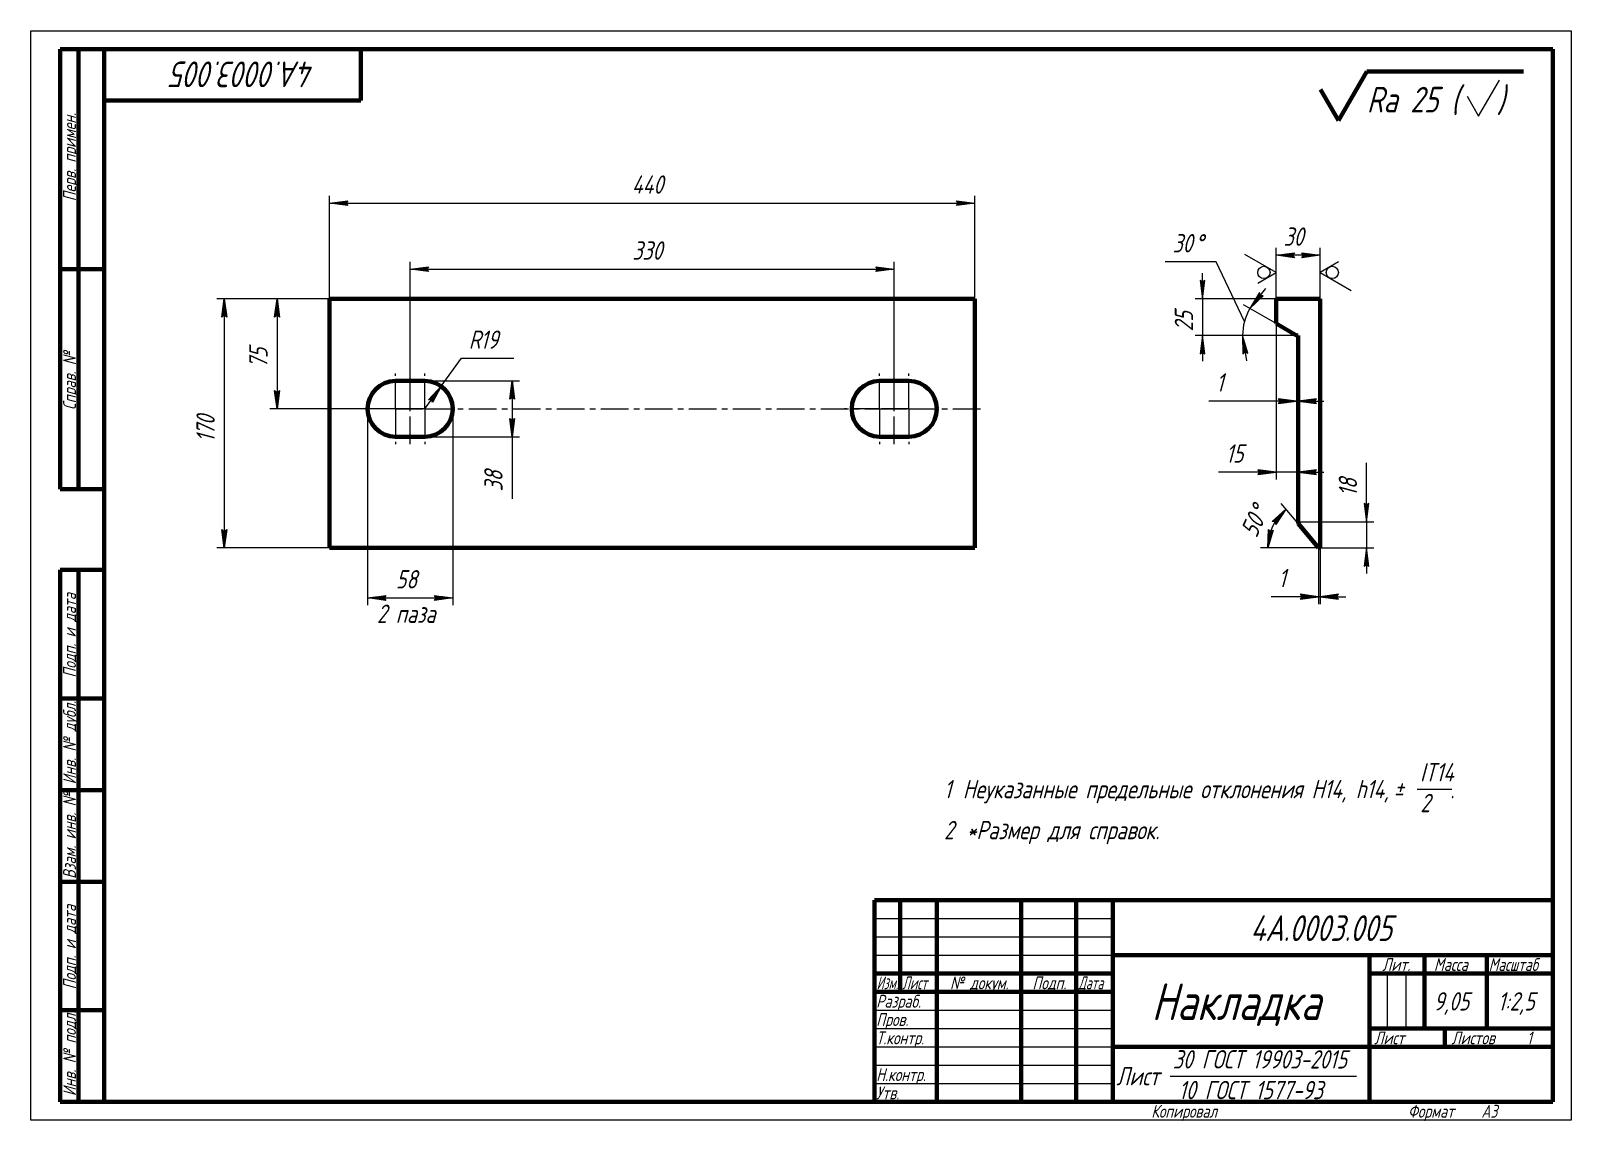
# Model space of a CAD drawing. Header units: millimetres. Extents: x 0 to 420, y 0 to 297.
import ezdxf

# ---------------------------------------------------------------- set-up
doc = ezdxf.new("R2010")
doc.units = ezdxf.units.MM
for name, pattern in [('K5LT_AXLED', [12, 7.5, -1.5, 1.5, -1.5]), ('K5LT_BASIC', [0]), ('K5LT_THIN', [0])]:
    doc.linetypes.add(name, pattern=pattern)
doc.layers.add('Системный слой', color=7, linetype='Continuous')
doc.layers.add('Системный слой (1)', color=7, linetype='Continuous', true_color=0x6c6c6c)
doc.styles.add('KDIMTEXTSTYLE', font='GOST_AU.SHX', dxfattribs={"width": 0.96, "oblique": 15, "height": 5})
doc.styles.add('KTEXTSTYLE', font='GOST_AU.SHX', dxfattribs={"width": 0.96, "height": 5})
doc.dimstyles.new('KDIMSTYLE (0.40)', dxfattribs={"dimtxt": 5, "dimasz": 1, "dimexe": 2, "dimexo": 0, "dimgap": 1, "dimtad": 1, "dimlfac": 2.5, "dimtxsty": 'KDIMTEXTSTYLE', "dimsah": 1, "dimcen": 0, "dimdle": 1, "dimadec": 0, "dimazin": 0, "dimtfac": 0.667, "dimtmove": 0, "dimatfit": 3, "dimfxl": 1, "dimtvp": 1, "dimtolj": 1, "dimtzin": 0, "dimarcsym": 0})

# ---------------------------------------------------------------- blocks, each defined once
blk = doc.blocks.new('D0')
at = {"layer": 'Системный слой (1)'}
blk.add_hatch(color=7, dxfattribs=at).paths.add_polyline_path([(111.89, 200.09), (108.42, 196.42), (109.25, 196.44), (109.49, 195.65)])
at = {"layer": 'Системный слой (1)', "color": 7, "linetype": 'K5LT_THIN', "lineweight": 18}
for p, q in [((107.43, 193.93), (111.89, 200.09)), ((108.42, 196.42), (111.89, 200.09)), ((111.89, 200.09), (109.49, 195.65)), ((109.25, 196.44), (108.42, 196.42)), ((109.49, 195.65), (109.25, 196.44))]:
    blk.add_line(p, q, dxfattribs=at)
blk.add_wipeout([(119.41, 208.71), (119.41, 216.09), (129.28, 216.09), (129.28, 208.71)]).dxf.layer = 'Системный слой (1)'
for p, q in [((111.89, 200.09), (117.41, 207.71)), ((117.41, 207.71), (131.7, 207.71))]:
    blk.add_line(p, q, dxfattribs=at)
at = {"layer": 'Системный слой (1)', "color": 7, "char_height": 5, "attachment_point": 1, "style": 'KTEXTSTYLE'}
for s, insert in [('\\H5.0;\\W1.000;\\Q15;\\Q15;\\W0.965;R', (119.41, 215.3)), ('\\H5.0;\\W1.000;\\Q15;\\Q15;\\W0.965;19', (122.58, 215.3))]:
    blk.add_mtext(s, dxfattribs=dict(at, insert=insert))
blk = doc.blocks.new('KDIMARROW_02')
at = {"layer": 'Системный слой'}
blk.add_hatch(color=0, dxfattribs=at).paths.add_polyline_path([(4.5, 0), (5, 0.66), (0, 0), (5, -0.66)])
at = {"layer": 'Системный слой', "color": 0, "linetype": 'K5LT_THIN', "lineweight": 18}
for p, q in [((0, 0), (-1, 0)), ((5, 0.66), (0, 0)), ((0, 0), (5, -0.66)), ((0, 0), (7, 0)), ((4.5, 0), (5, 0.66)), ((5, -0.66), (4.5, 0))]:
    blk.add_line(p, q, dxfattribs=at)
blk = doc.blocks.new('D1')
at = {"layer": 'Системный слой (1)'}
for points in [[(108.43, 232.67), (103.43, 232.01), (108.43, 231.35), (107.93, 232.01)], [(235.43, 232.01), (230.43, 232.67), (230.93, 232.01), (230.43, 231.35)]]:
    blk.add_hatch(color=7, dxfattribs=at).paths.add_polyline_path(points)
at = {"layer": 'Системный слой (1)', "color": 7, "linetype": 'K5LT_THIN', "lineweight": 18}
for p, q in [((103.43, 193.93), (103.43, 234.01)), ((103.43, 232.01), (108.43, 232.67)), ((108.43, 231.35), (103.43, 232.01)), ((108.43, 232.67), (107.93, 232.01)), ((107.93, 232.01), (108.43, 231.35)), ((230.93, 232.01), (230.43, 232.67)), ((230.43, 232.67), (235.43, 232.01)), ((235.43, 232.01), (230.43, 231.35)), ((230.43, 231.35), (230.93, 232.01)), ((235.43, 193.93), (235.43, 234.01))]:
    blk.add_line(p, q, dxfattribs=at)
blk.add_wipeout([(164.02, 233.01), (164.02, 240.39), (174.41, 240.39), (174.41, 233.01)]).dxf.layer = 'Системный слой (1)'
blk.add_line((103.43, 232.01), (235.43, 232.01), dxfattribs=at)
at = {"layer": 'Системный слой (1)', "color": 7, "insert": (164.02, 239.6), "char_height": 5, "attachment_point": 1, "style": 'KTEXTSTYLE'}
blk.add_mtext('\\H5.0;\\W1.000;\\Q15;\\Q15;\\W0.965;330', dxfattribs=at)
blk = doc.blocks.new('KDIMARROW_01')
at = {"layer": 'Системный слой'}
blk.add_hatch(color=0, dxfattribs=at).paths.add_polyline_path([(0, 0), (-5, 0.66), (-4.5, 0), (-5, -0.66)])
at = {"layer": 'Системный слой', "color": 0, "linetype": 'K5LT_THIN', "lineweight": 18}
for p, q in [((-4.5, 0), (-5, 0.66)), ((-5, 0.66), (0, 0)), ((0, 0), (-5, -0.66)), ((-5, -0.66), (-4.5, 0)), ((0, 0), (-1, 0))]:
    blk.add_line(p, q, dxfattribs=at)
blk = doc.blocks.new('D2')
at = {"layer": 'Системный слой (1)'}
for points in [[(86.43, 250.66), (81.43, 250), (86.43, 249.34), (85.93, 250)], [(257.43, 250), (252.43, 250.66), (252.93, 250), (252.43, 249.34)]]:
    blk.add_hatch(color=7, dxfattribs=at).paths.add_polyline_path(points)
at = {"layer": 'Системный слой (1)', "color": 7, "linetype": 'K5LT_THIN', "lineweight": 18}
for p, q in [((81.43, 223.93), (81.43, 252)), ((257.43, 223.93), (257.43, 252)), ((81.43, 250), (86.43, 250.66)), ((86.43, 249.34), (81.43, 250)), ((86.43, 250.66), (85.93, 250)), ((85.93, 250), (86.43, 249.34)), ((252.93, 250), (252.43, 250.66)), ((252.43, 250.66), (257.43, 250)), ((257.43, 250), (252.43, 249.34)), ((252.43, 249.34), (252.93, 250))]:
    blk.add_line(p, q, dxfattribs=at)
blk.add_wipeout([(163.89, 251), (163.89, 258.38), (174.53, 258.38), (174.53, 251)]).dxf.layer = 'Системный слой (1)'
blk.add_line((81.43, 250), (257.43, 250), dxfattribs=at)
at = {"layer": 'Системный слой (1)', "color": 7, "insert": (163.89, 257.59), "char_height": 5, "attachment_point": 1, "style": 'KTEXTSTYLE'}
blk.add_mtext('\\H5.0;\\W1.000;\\Q15;\\Q15;\\W0.965;440', dxfattribs=at)
blk = doc.blocks.new('D3')
at = {"layer": 'Системный слой (1)'}
for points in [[(67.8, 218.93), (67.15, 223.93), (66.49, 218.93), (67.15, 219.43)], [(67.15, 198.43), (66.49, 198.93), (67.15, 193.93), (67.8, 198.93)]]:
    blk.add_hatch(color=7, dxfattribs=at).paths.add_polyline_path(points)
at = {"layer": 'Системный слой (1)', "color": 7, "linetype": 'K5LT_THIN', "lineweight": 18}
for p, q in [((81.43, 223.93), (65.15, 223.93)), ((66.49, 218.93), (67.15, 223.93)), ((67.15, 223.93), (67.8, 218.93)), ((67.15, 219.43), (66.49, 218.93)), ((67.8, 218.93), (67.15, 219.43)), ((67.15, 193.93), (66.49, 198.93)), ((66.49, 198.93), (67.15, 198.43)), ((67.15, 198.43), (67.8, 198.93)), ((67.8, 198.93), (67.15, 193.93)), ((103.43, 193.93), (65.15, 193.93))]:
    blk.add_line(p, q, dxfattribs=at)
blk.add_wipeout([(66.15, 205.04), (58.76, 205.04), (58.76, 212.51), (66.15, 212.51)]).dxf.layer = 'Системный слой (1)'
blk.add_line((67.15, 223.93), (67.15, 193.93), dxfattribs=at)
at = {"layer": 'Системный слой (1)', "color": 7, "insert": (59.56, 205.04), "char_height": 5, "attachment_point": 1, "rotation": 90, "style": 'KTEXTSTYLE'}
blk.add_mtext('\\H5.0;\\W1.000;\\Q15;\\Q15;\\W0.965;75', dxfattribs=at)
blk = doc.blocks.new('D4')
at = {"layer": 'Системный слой (1)'}
for points in [[(53.41, 218.93), (52.75, 223.93), (52.09, 218.93), (52.75, 219.43)], [(53.41, 161.03), (52.75, 160.53), (52.09, 161.03), (52.75, 156.03)]]:
    blk.add_hatch(color=7, dxfattribs=at).paths.add_polyline_path(points)
at = {"layer": 'Системный слой (1)', "color": 7, "linetype": 'K5LT_THIN', "lineweight": 18}
for p, q in [((81.43, 223.93), (50.75, 223.93)), ((52.09, 218.93), (52.75, 223.93)), ((52.75, 223.93), (53.41, 218.93)), ((52.75, 219.43), (52.09, 218.93)), ((53.41, 218.93), (52.75, 219.43)), ((52.75, 156.03), (52.09, 161.03)), ((52.09, 161.03), (52.75, 160.53)), ((52.75, 160.53), (53.41, 161.03)), ((53.41, 161.03), (52.75, 156.03)), ((81.43, 156.03), (50.75, 156.03))]:
    blk.add_line(p, q, dxfattribs=at)
blk.add_wipeout([(51.75, 184.84), (44.37, 184.84), (44.37, 194.71), (51.75, 194.71)]).dxf.layer = 'Системный слой (1)'
blk.add_line((52.75, 223.93), (52.75, 156.03), dxfattribs=at)
at = {"layer": 'Системный слой (1)', "color": 7, "insert": (45.16, 184.84), "char_height": 5, "attachment_point": 1, "rotation": 90, "style": 'KTEXTSTYLE'}
blk.add_mtext('\\H5.0;\\W1.000;\\Q15;\\Q15;\\W0.965;170', dxfattribs=at)
blk = doc.blocks.new('D5')
at = {"layer": 'Системный слой (1)', "color": 7, "linetype": 'K5LT_THIN', "lineweight": 18}
for p, q in [((91.83, 193.93), (91.83, 140.38)), ((115.03, 193.93), (115.03, 140.38))]:
    blk.add_line(p, q, dxfattribs=at)
blk.add_wipeout([(94.39, 134), (94.39, 150.76), (111.75, 150.76), (111.75, 134)]).dxf.layer = 'Системный слой (1)'
at = {"layer": 'Системный слой (1)'}
for points in [[(96.83, 143.04), (91.83, 142.38), (96.83, 141.72), (96.33, 142.38)], [(115.03, 142.38), (110.03, 143.04), (110.53, 142.38), (110.03, 141.72)]]:
    blk.add_hatch(color=7, dxfattribs=at).paths.add_polyline_path(points)
at = {"layer": 'Системный слой (1)', "color": 7, "linetype": 'K5LT_THIN', "lineweight": 18}
for p, q in [((91.83, 142.38), (96.83, 143.04)), ((96.83, 143.04), (96.33, 142.38)), ((110.53, 142.38), (110.03, 143.04)), ((110.03, 143.04), (115.03, 142.38)), ((96.83, 141.72), (91.83, 142.38)), ((91.83, 142.38), (115.03, 142.38)), ((96.33, 142.38), (96.83, 141.72)), ((115.03, 142.38), (110.03, 141.72)), ((110.03, 141.72), (110.53, 142.38))]:
    blk.add_line(p, q, dxfattribs=at)
at = {"layer": 'Системный слой (1)', "color": 7, "char_height": 5, "attachment_point": 1, "style": 'KTEXTSTYLE'}
for s, insert in [('\\H5.0;\\W1.000;\\Q15;\\Q15;\\W0.965;58', (99.54, 149.97)), ('\\H5.0;\\W1.000;\\Q15;\\Q15;\\W0.965;2 паза', (94.39, 140.58))]:
    blk.add_mtext(s, dxfattribs=dict(at, insert=insert))
blk = doc.blocks.new('D6')
at = {"layer": 'Системный слой (1)'}
for points in [[(131.89, 196.53), (131.23, 201.53), (130.57, 196.53), (131.23, 197.03)], [(131.23, 190.83), (130.57, 191.33), (131.23, 186.33), (131.89, 191.33)]]:
    blk.add_hatch(color=7, dxfattribs=at).paths.add_polyline_path(points)
at = {"layer": 'Системный слой (1)', "color": 7, "linetype": 'K5LT_THIN', "lineweight": 18}
for p, q in [((107.43, 201.53), (133.23, 201.53)), ((130.57, 196.53), (131.23, 201.53)), ((131.23, 201.53), (131.89, 196.53)), ((131.23, 201.53), (131.23, 186.33)), ((131.23, 197.03), (130.57, 196.53)), ((131.89, 196.53), (131.23, 197.03)), ((131.23, 186.33), (130.57, 191.33)), ((130.57, 191.33), (131.23, 190.83)), ((131.23, 190.83), (131.89, 191.33)), ((131.89, 191.33), (131.23, 186.33)), ((107.43, 186.33), (133.23, 186.33)), ((131.23, 186.33), (131.23, 181.32))]:
    blk.add_line(p, q, dxfattribs=at)
blk.add_wipeout([(130.23, 171.41), (122.85, 171.41), (122.85, 179), (130.23, 179)]).dxf.layer = 'Системный слой (1)'
blk.add_line((131.23, 181.32), (131.23, 169.41), dxfattribs=at)
at = {"layer": 'Системный слой (1)', "color": 7, "insert": (123.64, 171.41), "char_height": 5, "attachment_point": 1, "rotation": 90, "style": 'KTEXTSTYLE'}
blk.add_mtext('\\H5.0;\\W1.000;\\Q15;\\Q15;\\W0.965;38', dxfattribs=at)
blk = doc.blocks.new('U0')
at = {"layer": 'Системный слой (1)', "color": 30, "linetype": 'K5LT_AXLED', "lineweight": 18, "true_color": 0xff8000}
for q in [(239.43, 203.53), (229.83, 193.93), (239.43, 184.33), (249.03, 193.93)]:
    blk.add_line((239.43, 193.93), q, dxfattribs=at)
blk = doc.blocks.new('U1')
at = {"layer": 'Системный слой (1)', "color": 30, "linetype": 'K5LT_AXLED', "lineweight": 18, "true_color": 0xff8000}
for q in [(231.43, 203.53), (221.83, 193.93), (231.43, 184.33), (241.03, 193.93)]:
    blk.add_line((231.43, 193.93), q, dxfattribs=at)
blk = doc.blocks.new('U2')
at = {"layer": 'Системный слой (1)', "color": 30, "linetype": 'K5LT_AXLED', "lineweight": 18, "true_color": 0xff8000}
for q in [(107.43, 203.53), (79.43, 193.93), (107.43, 184.33), (259.43, 193.93)]:
    blk.add_line((107.43, 193.93), q, dxfattribs=at)
blk = doc.blocks.new('U3')
at = {"layer": 'Системный слой (1)', "color": 30, "linetype": 'K5LT_AXLED', "lineweight": 18, "true_color": 0xff8000}
for q in [(99.43, 203.53), (89.83, 193.93), (99.43, 184.33), (109.03, 193.93)]:
    blk.add_line((99.43, 193.93), q, dxfattribs=at)
blk = doc.blocks.new('D7')
at = {"layer": 'Системный слой (1)', "color": 7, "linetype": 'K5LT_THIN', "lineweight": 18}
blk.add_line((351.54, 223.93), (351.54, 237.8), dxfattribs=at)
blk.add_wipeout([(341.59, 236.8), (341.59, 244.18), (349.17, 244.18), (349.17, 236.8)]).dxf.layer = 'Системный слой (1)'
at = {"layer": 'Системный слой (1)'}
for points in [[(344.54, 236.46), (339.54, 235.8), (344.54, 235.14), (344.04, 235.8)], [(351.54, 235.8), (346.54, 236.46), (347.04, 235.8), (346.54, 235.14)]]:
    blk.add_hatch(color=7, dxfattribs=at).paths.add_polyline_path(points)
at = {"layer": 'Системный слой (1)', "color": 7, "linetype": 'K5LT_THIN', "lineweight": 18}
for p, q in [((339.54, 223.93), (339.54, 237.8)), ((339.54, 235.8), (344.54, 236.46)), ((344.54, 235.14), (339.54, 235.8)), ((351.54, 235.8), (339.54, 235.8)), ((344.54, 236.46), (344.04, 235.8)), ((344.04, 235.8), (344.54, 235.14)), ((347.04, 235.8), (346.54, 236.46)), ((346.54, 236.46), (351.54, 235.8)), ((351.54, 235.8), (346.54, 235.14)), ((346.54, 235.14), (347.04, 235.8))]:
    blk.add_line(p, q, dxfattribs=at)
at = {"layer": 'Системный слой (1)', "color": 7, "insert": (341.59, 243.39), "char_height": 5, "attachment_point": 1, "style": 'KTEXTSTYLE'}
blk.add_mtext('\\H5.0;\\W1.000;\\Q15;\\Q15;\\W0.965;30', dxfattribs=at)
blk = doc.blocks.new('D8')
at = {"layer": 'Системный слой (1)'}
blk.add_hatch(color=7, dxfattribs=at).paths.add_polyline_path([(364.87, 151.03), (364.21, 156.03), (363.55, 151.03), (364.21, 151.53)])
at = {"layer": 'Системный слой (1)', "color": 7, "linetype": 'K5LT_THIN', "lineweight": 18}
for p, q in [((345.54, 163.13), (366.21, 163.13)), ((364.21, 163.13), (364.21, 156.03)), ((351.54, 156.03), (366.21, 156.03)), ((364.21, 156.03), (363.55, 151.03)), ((364.87, 151.03), (364.21, 156.03)), ((364.21, 156.03), (364.21, 149.03)), ((363.55, 151.03), (364.21, 151.53)), ((364.21, 151.53), (364.87, 151.03))]:
    blk.add_line(p, q, dxfattribs=at)
blk.add_wipeout([(363.21, 170.1), (355.83, 170.1), (355.83, 176.93), (363.21, 176.93)]).dxf.layer = 'Системный слой (1)'
at = {"layer": 'Системный слой (1)'}
blk.add_hatch(color=7, dxfattribs=at).paths.add_polyline_path([(364.21, 167.63), (363.55, 168.13), (364.21, 163.13), (364.87, 168.13)])
at = {"layer": 'Системный слой (1)', "color": 7, "linetype": 'K5LT_THIN', "lineweight": 18}
for p, q in [((364.21, 168.1), (364.21, 179.21)), ((364.21, 167.63), (363.55, 168.13)), ((363.55, 168.13), (364.21, 163.13)), ((364.21, 163.13), (364.21, 170.13)), ((364.21, 163.13), (364.87, 168.13)), ((364.87, 168.13), (364.21, 167.63)), ((364.21, 163.13), (364.21, 168.13))]:
    blk.add_line(p, q, dxfattribs=at)
at = {"layer": 'Системный слой (1)', "color": 7, "insert": (356.62, 170.1), "char_height": 5, "attachment_point": 1, "rotation": 90, "style": 'KTEXTSTYLE'}
blk.add_mtext('\\H5.0;\\W1.000;\\Q15;\\Q15;\\W0.965;18', dxfattribs=at)
blk = doc.blocks.new('D9')
at = {"layer": 'Системный слой (1)', "color": 7, "linetype": 'K5LT_THIN', "lineweight": 18}
for p, q in [((319.49, 228.43), (318.84, 228.93)), ((320.15, 228.93), (319.49, 228.43)), ((318.84, 208.93), (319.49, 209.43)), ((319.49, 209.43), (320.15, 208.93))]:
    blk.add_line(p, q, dxfattribs=at)
blk.add_wipeout([(318.49, 215.04), (311.11, 215.04), (311.11, 222.51), (318.49, 222.51)]).dxf.layer = 'Системный слой (1)'
at = {"layer": 'Системный слой (1)'}
for points in [[(319.49, 228.43), (318.84, 228.93), (319.49, 223.93), (320.15, 228.93)], [(320.15, 208.93), (319.49, 213.93), (318.84, 208.93), (319.49, 209.43)]]:
    blk.add_hatch(color=7, dxfattribs=at).paths.add_polyline_path(points)
at = {"layer": 'Системный слой (1)', "color": 7, "linetype": 'K5LT_THIN', "lineweight": 18}
for p, q in [((318.84, 228.93), (319.49, 223.93)), ((319.49, 223.93), (319.49, 230.93)), ((319.49, 223.93), (320.15, 228.93)), ((339.54, 223.93), (317.49, 223.93)), ((319.49, 223.93), (319.49, 213.93)), ((345.14, 213.93), (317.49, 213.93)), ((319.49, 213.93), (318.84, 208.93)), ((320.15, 208.93), (319.49, 213.93)), ((319.49, 213.93), (319.49, 206.93))]:
    blk.add_line(p, q, dxfattribs=at)
at = {"layer": 'Системный слой (1)', "color": 7, "insert": (311.91, 215.04), "char_height": 5, "attachment_point": 1, "rotation": 90, "style": 'KTEXTSTYLE'}
blk.add_mtext('\\H5.0;\\W1.000;\\Q15;\\Q15;\\W0.965;25', dxfattribs=at)
blk = doc.blocks.new('D10')
at = {"layer": 'Системный слой (1)'}
for points in [[(339.54, 176.67), (334.54, 177.33), (335.04, 176.67), (334.54, 176.01)], [(350.54, 177.33), (345.54, 176.67), (350.54, 176.01), (350.04, 176.67)]]:
    blk.add_hatch(color=7, dxfattribs=at).paths.add_polyline_path(points)
at = {"layer": 'Системный слой (1)', "color": 7, "linetype": 'K5LT_THIN', "lineweight": 18}
for p, q in [((339.54, 217.16), (339.54, 174.67)), ((339.54, 176.67), (334.54, 177.33)), ((334.54, 177.33), (335.04, 176.67)), ((335.04, 176.67), (334.54, 176.01)), ((334.54, 176.01), (339.54, 176.67)), ((339.54, 176.67), (334.54, 176.67)), ((345.54, 176.67), (339.54, 176.67)), ((345.54, 162.66), (345.54, 178.67)), ((350.54, 177.33), (345.54, 176.67)), ((345.54, 176.67), (350.54, 176.01)), ((345.54, 176.67), (352.54, 176.67)), ((350.04, 176.67), (350.54, 177.33)), ((350.54, 176.01), (350.04, 176.67))]:
    blk.add_line(p, q, dxfattribs=at)
blk.add_wipeout([(325.84, 177.67), (325.84, 185.05), (332.29, 185.05), (332.29, 177.67)]).dxf.layer = 'Системный слой (1)'
for p, q in [((334.56, 176.67), (323.84, 176.67)), ((339.54, 176.67), (332.54, 176.67))]:
    blk.add_line(p, q, dxfattribs=at)
at = {"layer": 'Системный слой (1)', "color": 7, "insert": (325.84, 184.26), "char_height": 5, "attachment_point": 1, "style": 'KTEXTSTYLE'}
blk.add_mtext('\\H5.0;\\W1.000;\\Q15;\\Q15;\\W0.965;15', dxfattribs=at)
blk = doc.blocks.new('D11')
at = {"layer": 'Системный слой (1)'}
for points in [[(345.14, 196.04), (340.14, 196.7), (340.64, 196.04), (340.14, 195.38)], [(350.54, 196.7), (345.54, 196.04), (350.54, 195.38), (350.04, 196.04)]]:
    blk.add_hatch(color=7, dxfattribs=at).paths.add_polyline_path(points)
at = {"layer": 'Системный слой (1)', "color": 7, "linetype": 'K5LT_THIN', "lineweight": 18}
for p, q in [((345.14, 213.93), (345.14, 194.04)), ((345.54, 213.93), (345.54, 194.04)), ((345.14, 196.04), (329.14, 196.04)), ((345.14, 196.04), (338.14, 196.04)), ((345.14, 196.04), (340.14, 196.7)), ((340.14, 196.7), (340.64, 196.04)), ((340.64, 196.04), (340.14, 195.38)), ((340.14, 195.38), (345.14, 196.04)), ((345.54, 196.04), (345.14, 196.04)), ((350.54, 196.7), (345.54, 196.04)), ((345.54, 196.04), (350.54, 195.38)), ((345.54, 196.04), (352.54, 196.04)), ((350.04, 196.04), (350.54, 196.7)), ((350.54, 195.38), (350.04, 196.04))]:
    blk.add_line(p, q, dxfattribs=at)
blk.add_wipeout([(323.2, 197.04), (323.2, 204.42), (326.98, 204.42), (326.98, 197.04)]).dxf.layer = 'Системный слой (1)'
blk.add_line((329.14, 196.04), (321.2, 196.04), dxfattribs=at)
at = {"layer": 'Системный слой (1)', "color": 7, "insert": (323.2, 203.63), "char_height": 5, "attachment_point": 1, "style": 'KTEXTSTYLE'}
blk.add_mtext('\\H5.0;\\W1.000;\\Q15;\\Q15;\\W0.965;1', dxfattribs=at)
blk = doc.blocks.new('D12')
at = {"layer": 'Системный слой (1)'}
for points in [[(351.14, 142.72), (346.14, 143.38), (346.64, 142.72), (346.14, 142.06)], [(356.54, 143.38), (351.54, 142.72), (356.54, 142.06), (356.04, 142.72)]]:
    blk.add_hatch(color=7, dxfattribs=at).paths.add_polyline_path(points)
at = {"layer": 'Системный слой (1)', "color": 7, "linetype": 'K5LT_THIN', "lineweight": 18}
for p, q in [((351.14, 156.03), (351.14, 140.72)), ((351.54, 156.03), (351.54, 140.72)), ((351.14, 142.72), (346.14, 143.38)), ((346.14, 143.38), (346.64, 142.72)), ((356.54, 143.38), (351.54, 142.72)), ((356.04, 142.72), (356.54, 143.38)), ((346.64, 142.72), (346.14, 142.06)), ((346.14, 142.06), (351.14, 142.72)), ((351.14, 142.72), (346.14, 142.72)), ((351.54, 142.72), (351.14, 142.72)), ((351.54, 142.72), (356.54, 142.06)), ((351.54, 142.72), (358.54, 142.72)), ((356.54, 142.06), (356.04, 142.72))]:
    blk.add_line(p, q, dxfattribs=at)
blk.add_wipeout([(340.2, 143.72), (340.2, 151.1), (343.98, 151.1), (343.98, 143.72)]).dxf.layer = 'Системный слой (1)'
for p, q in [((346.14, 142.72), (338.2, 142.72)), ((351.14, 142.72), (344.14, 142.72))]:
    blk.add_line(p, q, dxfattribs=at)
at = {"layer": 'Системный слой (1)', "color": 7, "insert": (340.2, 150.31), "char_height": 5, "attachment_point": 1, "style": 'KTEXTSTYLE'}
blk.add_mtext('\\H5.0;\\W1.000;\\Q15;\\Q15;\\W0.965;1', dxfattribs=at)
blk = doc.blocks.new('D13')
at = {"layer": 'Системный слой (1)'}
for points in [[(334.99, 225.61), (332.37, 221.3), (336.01, 224.79), (335.19, 224.81)], [(331.81, 209.09), (330.39, 213.93), (330.51, 208.89), (331.08, 209.48)]]:
    blk.add_hatch(color=7, dxfattribs=at).paths.add_polyline_path(points)
at = {"layer": 'Системный слой (1)', "color": 7, "linetype": 'K5LT_THIN', "lineweight": 18}
for p, q in [((330.9, 217.75), (323.2, 234.01)), ((332.37, 221.3), (336.75, 226.76)), ((334.99, 225.61), (332.37, 221.3)), ((332.37, 221.3), (336.01, 224.79)), ((335.19, 224.81), (334.99, 225.61)), ((336.01, 224.79), (335.19, 224.81)), ((339.54, 217.16), (330.64, 222.3)), ((345.54, 213.93), (328.39, 213.93)), ((330.39, 213.93), (330.51, 208.89)), ((331.81, 209.09), (330.39, 213.93)), ((330.39, 213.93), (331.46, 207.01)), ((330.51, 208.89), (331.08, 209.48)), ((331.08, 209.48), (331.81, 209.09))]:
    blk.add_line(p, q, dxfattribs=at)
blk.add_arc((345.14, 213.93), 14.74, 150, 180, dxfattribs=at)
blk.add_wipeout([(311.31, 235.01), (311.31, 242.39), (320.81, 242.39), (320.81, 235.01)]).dxf.layer = 'Системный слой (1)'
blk.add_line((323.2, 234.01), (309.31, 234.01), dxfattribs=at)
at = {"layer": 'Системный слой (1)', "color": 7, "char_height": 5, "attachment_point": 1, "style": 'KTEXTSTYLE'}
for s, insert in [('\\H5.0;\\W1.000;\\Q15;\\Q15;\\W0.965;30', (311.31, 241.59)), ('\\H5.0;\\W1.000;\\Q15;\\Q15;\\W0.965;°', (317.4, 241.59))]:
    blk.add_mtext(s, dxfattribs=dict(at, insert=insert))
blk = doc.blocks.new('D14')
blk.add_wipeout([(335.62, 157.86), (328.92, 160.97), (332.86, 169.46), (339.56, 166.35)]).dxf.layer = 'Системный слой (1)'
at = {"layer": 'Системный слой (1)'}
for points in [[(342.2, 166.61), (338.46, 163.23), (339.28, 163.18), (339.46, 162.38)], [(338.02, 160.47), (337.45, 161.07), (337.29, 156.03), (338.75, 160.86)]]:
    blk.add_hatch(color=7, dxfattribs=at).paths.add_polyline_path(points)
at = {"layer": 'Системный слой (1)', "color": 7, "linetype": 'K5LT_THIN', "lineweight": 18}
for p, q in [((345.54, 162.66), (340.91, 168.14)), ((338.46, 163.23), (342.2, 166.61)), ((342.2, 166.61), (339.46, 162.38)), ((337.29, 156.03), (337.45, 161.07)), ((338.75, 160.86), (337.29, 156.03)), ((337.45, 161.07), (338.02, 160.47)), ((338.02, 160.47), (338.75, 160.86)), ((339.28, 163.18), (338.46, 163.23)), ((339.46, 162.38), (339.28, 163.18)), ((351.54, 156.03), (335.29, 156.03))]:
    blk.add_line(p, q, dxfattribs=at)
blk.add_arc((351.14, 156.03), 13.85, 130.203, 180, dxfattribs=at)
at = {"layer": 'Системный слой (1)', "color": 7, "char_height": 5, "attachment_point": 1, "rotation": 65.1015, "style": 'KTEXTSTYLE'}
for s, insert in [('\\H5.0;\\W1.000;\\Q15;\\Q15;\\W0.965;°', (332.15, 166.03)), ('\\H5.0;\\W1.000;\\Q15;\\Q15;\\W0.965;50', (329.64, 160.63))]:
    blk.add_mtext(s, dxfattribs=dict(at, insert=insert))
blk = doc.blocks.new('U4')
at = {"layer": 'Системный слой (1)', "color": 7, "linetype": 'K5LT_THIN', "lineweight": 18}
for p, q in [((339.54, 231.12), (331.04, 236.03)), ((334.54, 228.23), (339.54, 231.12))]:
    blk.add_line(p, q, dxfattribs=at)
blk.add_arc((336.21, 231.12), 1.67, 90, 89.99999427042205, dxfattribs=at)
blk = doc.blocks.new('U5')
at = {"layer": 'Системный слой (1)', "color": 7, "linetype": 'K5LT_THIN', "lineweight": 18}
for p, q in [((356.54, 234.01), (351.54, 231.12)), ((351.54, 231.12), (360.04, 226.21))]:
    blk.add_line(p, q, dxfattribs=at)
blk.add_arc((354.87, 231.12), 1.67, 90, 89.99999427042205, dxfattribs=at)
blk = doc.blocks.new('U6')
at = {"color": 7, "linetype": 'K5LT_THIN', "lineweight": 18}
for p, q in [((0, 0), (0, 297)), ((0, 297), (420, 297)), ((420, 297), (420, 0)), ((230, 55), (295, 55)), ((230, 50), (295, 50)), ((230, 45), (295, 45)), ((369.96, 25), (369.96, 40)), ((374.98, 25), (374.98, 40)), ((230, 30), (295, 30)), ((230, 25), (295, 25)), ((230, 20), (295, 20)), ((230, 15), (295, 15)), ((230, 10), (295, 10)), ((310.63, 12), (361.43, 12)), ((420, 0), (0, 0))]:
    blk.add_line(p, q, dxfattribs=at)
at = {"color": 150, "linetype": 'K5LT_BASIC', "lineweight": 60, "true_color": 0x0080ff}
for p, q in [((8, 172), (8, 292)), ((20, 292), (8, 292)), ((13, 172), (13, 292)), ((20, 5), (20, 292)), ((20, 292), (415, 292)), ((90, 292), (90, 278)), ((415, 292), (415, 5)), ((90, 278), (20, 278)), ((20, 232), (8, 232)), ((20, 172), (8, 172)), ((8, 5), (8, 150)), ((20, 150), (8, 150)), ((13, 5), (13, 150)), ((20, 115), (8, 115)), ((20, 90), (8, 90)), ((20, 65), (8, 65)), ((230, 60), (415, 60)), ((230, 5), (230, 60)), ((237, 35), (237, 60)), ((247, 5), (247, 60)), ((270, 5), (270, 60)), ((285, 5), (285, 60)), ((295, 5), (295, 60)), ((295, 45), (415, 45)), ((365, 5), (365, 45)), ((380, 25), (380, 45)), ((397, 25), (397, 45)), ((230, 40), (295, 40)), ((365, 40), (380, 40)), ((380, 40), (415, 40)), ((230, 35), (295, 35)), ((20, 30), (8, 30)), ((365, 25), (415, 25)), ((385.57, 20), (385.57, 25)), ((295, 20), (365, 20)), ((365, 20), (415, 20)), ((20, 5), (8, 5)), ((415, 5), (20, 5))]:
    blk.add_line(p, q, dxfattribs=at)
at = {"color": 7, "attachment_point": 1, "style": 'KTEXTSTYLE'}
for s, insert, char_height, rotation in [('\\H5.0;\\W1.000;\\Q15;\\Q15;\\W0.965;\\H7.00;4А.0003.005', (77.48, 281.64), 7, 180), ('\\H5.0;\\W1.000;\\Q15;\\Q15;\\W0.965;\\H3.50;Перв. примен.', (8.82, 250.52), 3.5, 90), ('\\H5.0;\\W1.000;\\Q15;\\Q15;\\W0.965;\\H3.50;Справ. №', (8.82, 193.63), 3.5, 90), ('\\H5.0;\\W1.000;\\Q15;\\Q15;\\W0.965;\\H3.50;Подп. и дата', (8.82, 120.66), 3.5, 90), ('\\H5.0;\\W1.000;\\Q15;\\Q15;\\W0.965;\\H3.50;Инв. № дубл.', (8.82, 91.57), 3.5, 90), ('\\H5.0;\\W1.000;\\Q15;\\Q15;\\W0.965;\\H3.50;Взам. инв. №', (8.82, 65.8), 3.5, 90), ('\\H5.0;\\W1.000;\\Q15;\\Q15;\\W0.965;\\H3.50;Подп. и дата', (8.82, 35.66), 3.5, 90), ('\\H5.0;\\W1.000;\\Q15;\\Q15;\\W0.965;\\H3.50;Инв. № подл.', (8.82, 6.57), 3.5, 90)]:
    blk.add_mtext(s, dxfattribs=dict(at, insert=insert, char_height=char_height, rotation=rotation))
for s, insert, char_height in [('\\H5.0;\\W1.000;\\Q15;\\Q15;\\W0.965;\\H7.00;4А.0003.005', (332.52, 55.86), 7), ('\\H5.0;\\W1.000;\\Q15;\\Q15;\\W0.965;\\H3.50;Лит.', (368.47, 44.18), 3.5), ('\\H5.0;\\W1.000;\\Q15;\\Q15;\\W0.965;\\H3.50;Масса', (382.58, 44.18), 3.5), ('\\H5.0;\\W1.000;\\Q15;\\Q15;\\W0.930;\\H3.50;Масштаб', (397.52, 44.18), 3.5), ('\\H5.0;\\W1.000;\\Q15;\\Q15;\\W0.784;\\H3.50;Изм.', (230.62, 39.18), 3.5), ('\\H5.0;\\W1.000;\\Q15;\\Q15;\\W0.799;\\H3.50;Лист', (237.61, 39.18), 3.5), ('\\H5.0;\\W1.000;\\Q15;\\Q15;\\W0.965;\\H3.50;№ докум.', (250.63, 39.18), 3.5), ('\\H5.0;\\W1.000;\\Q15;\\Q15;\\W0.965;\\H3.50;Подп.', (273.1, 39.18), 3.5), ('\\H5.0;\\W1.000;\\Q15;\\Q15;\\W0.799;\\H3.50;Дата', (285.61, 39.18), 3.5), ('\\H5.0;\\W1.000;\\Q15;\\Q15;\\W0.965;\\H3.50;Разраб.', (230.5, 34.18), 3.5), ('\\H5.0;\\W1.000;\\Q15;\\Q15;\\W0.965;\\H10.00;Накладка', (305.56, 37.29), 10), ('\\H5.0;\\W1.000;\\Q15;\\Q15;\\W0.965;9,05', (382.5, 34.9), 5), ('\\H5.0;\\W1.000;\\Q15;\\Q15;\\W0.965;{\\c16711680;1:2,5}', (400, 34.9), 5), ('\\H5.0;\\W1.000;\\Q15;\\Q15;\\W0.965;\\H3.50;Пров.', (230.5, 29.18), 3.5), ('\\H5.0;\\W1.000;\\Q15;\\Q15;\\W0.965;\\H3.50;Т.контр.', (230.5, 24.18), 3.5), ('\\H5.0;\\W1.000;\\Q15;\\Q15;\\W0.965;\\H3.50;Лист', (366.32, 24.18), 3.5), ('\\H5.0;\\W1.000;\\Q15;\\Q15;\\W0.965;\\H3.50;Листов', (387.36, 24.18), 3.5), ('\\H5.0;\\W1.000;\\Q15;\\Q15;\\W0.965;\\H3.50;1', (407.91, 24.18), 3.5), ('\\H5.0;\\W1.000;\\Q15;\\Q15;\\W0.965;30 ГОСТ 19903-2015', (311.39, 19.09), 5), ('\\H5.0;\\W1.000;\\Q15;\\Q15;\\W0.965;\\H3.50;Н.контр.', (230.5, 14.18), 3.5), ('\\H5.0;\\W1.000;\\Q15;\\Q15;\\W0.965;Лист', (295.99, 14.5), 5), ('\\H5.0;\\W1.000;\\Q15;\\Q15;\\W0.965;\\H3.50;Утв.', (230.5, 9.18), 3.5), ('\\H5.0;\\W1.000;\\Q15;\\Q15;\\W0.965;10 ГОСТ 1577-93', (312.97, 10.71), 5), ('\\H5.0;\\W1.000;\\Q15;\\Q15;\\W0.965;\\H3.50;Формат', (375.5, 4.18), 3.5), ('\\H5.0;\\W1.000;\\Q15;\\Q15;\\W0.965;\\H3.50;Копировал', (305.5, 4.18), 3.5), ('\\H5.0;\\W1.000;\\Q15;\\Q15;\\W0.965;\\H3.50;A3', (395.5, 4.18), 3.5)]:
    blk.add_mtext(s, dxfattribs=dict(at, insert=insert, char_height=char_height))
blk = doc.blocks.new('U7')
at = {"color": 7, "linetype": 'K5LT_THIN', "lineweight": 18}
blk.add_line((378.03, 90.26), (387.42, 90.26), dxfattribs=at)
at = {"color": 7, "char_height": 5, "attachment_point": 1, "style": 'KTEXTSTYLE'}
for s, insert in [('\\H5.0;\\W1.000;\\Q15;\\Q15;\\W0.965;IT14', (378.79, 97.35)), ('\\H5.0;\\W1.000;\\Q15;\\Q15;\\W0.965;1', (249, 92.76)), ('\\H5.0;\\W1.000;\\Q15;\\Q15;\\W0.965;Неуказанные предельные отклонения H14, h14, ', (254.12, 92.76)), ('\\H5.0;\\W1.000;\\Q15;\\Q15;\\W0.965; ', (374.5, 92.76)), ('\\H5.0;\\W1.000;\\Q15;\\Q15;\\W0.965;±', (371.59, 92.76)), ('\\H5.0;\\W1.000;\\Q15;\\Q15;\\W0.965;2', (378.85, 88.97)), ('\\H5.0;\\W1.000;\\Q15;\\Q15;\\W0.965;.', (387.01, 92.76)), ('\\H5.0;\\W1.000;\\Q15;\\Q15;\\W0.965;2', (249, 81.59)), ('\\H5.0;\\W1.000;\\Q15;\\Q15;\\W0.965;*Размер для справок.', (255.17, 81.59))]:
    blk.add_mtext(s, dxfattribs=dict(at, insert=insert))
blk = doc.blocks.new('U8')
at = {"color": 150, "linetype": 'K5LT_BASIC', "lineweight": 60, "true_color": 0x0080ff}
for p, q in [((356.55, 272.51), (364.28, 285.91)), ((364.28, 285.91), (407, 285.91)), ((351.64, 281.01), (356.55, 272.51))]:
    blk.add_line(p, q, dxfattribs=at)
at = {"color": 7, "linetype": 'K5LT_THIN', "lineweight": 18}
for p, q in [((394.77, 273.77), (400.45, 283.57)), ((391.67, 279.21), (394.77, 273.77))]:
    blk.add_line(p, q, dxfattribs=at)
at = {"color": 7, "char_height": 7, "attachment_point": 1, "style": 'KTEXTSTYLE'}
for s, insert in [('\\H5.0;\\W1.000;\\Q15;\\Q15;\\W0.965;\\H7.00;Ra 25 (', (364.28, 281.73)), ('\\H5.0;\\W1.000;\\Q15;\\Q15;\\W0.965;\\H7.00;)', (399.75, 281.73))]:
    blk.add_mtext(s, dxfattribs=dict(at, insert=insert))

msp = doc.modelspace()

# ---------------------------------------------------------------- linework, layer by layer
at = {"layer": 'Системный слой (1)', "color": 150, "linetype": 'K5LT_BASIC', "lineweight": 60, "true_color": 0x0080ff}
for p, q in [((81.4313, 223.931), (81.4313, 156.0318)), ((81.4313, 223.931), (257.4313, 223.931)), ((257.4313, 223.931), (257.4313, 156.0318)), ((339.5385, 223.931), (351.5385, 223.931)), ((339.5385, 217.1642), (339.5385, 223.931)), ((351.5385, 223.931), (351.5385, 156.0318)), ((339.5385, 217.1642), (345.1385, 213.931)), ((345.5385, 213.931), (345.1385, 213.931)), ((345.5385, 162.6578), (345.5385, 213.931)), ((107.4313, 201.531), (99.4313, 201.531)), ((239.4313, 201.531), (231.4313, 201.531)), ((99.4313, 186.331), (107.4313, 186.331)), ((231.4313, 186.331), (239.4313, 186.331)), ((351.1385, 156.0318), (345.5385, 162.6578)), ((81.4313, 156.0318), (257.4313, 156.0318)), ((351.5385, 156.0318), (351.1385, 156.0318))]:
    msp.add_line(p, q, dxfattribs=at)
for centre, start, end in [((99.4313, 193.931), 90, 270), ((107.4313, 193.931), 270, 90), ((231.4313, 193.931), 90, 270), ((239.4313, 193.931), 270, 90)]:
    msp.add_arc(centre, 7.6, start, end, dxfattribs=at)

# ---------------------------------------------------------------- block references
for name in ['U8', 'U7']:
    msp.add_blockref(name, (0, 0))

# ---------------------------------------------------------------- next in the draw order: dimensions: what is measured, and where the dimension line sits
at = {"layer": 'Системный слой (1)', "color": 7}
dim = msp.add_linear_dim(base=(351.538476153, 235.7976638392), p1=(339.538476153, 223.9310469235), p2=(351.538476153, 223.9310469235), angle=90, dimstyle='KDIMSTYLE (0.40)', override={"dimexo": 0, "dimpost": '\\H5.0;\\W0.965;\\Q15;<>', "dimblk1": 'KDIMARROW_01', "dimblk2": 'KDIMARROW_01', "dimse1": 0, "dimse2": 0, "dimclrt": 7, "dimtol": 1, "dimtp": 0, "dimtm": 0, "dimtdec": 5, "dimtolj": 1}, dxfattribs=at)
dim.commit()
dim.dimension.update_dxf_attribs({"geometry": 'D7', "text_midpoint": (345.538476153, 235.7976638392), "dimtype": 160})
dim = msp.add_radius_dim(center=(107.4313, 193.931), mpoint=(122.8207, 182.788), dimstyle='KDIMSTYLE (0.40)', override={"dimtih": 1, "dimtoh": 1, "dimpost": '\\H5.0;\\W0.965;\\Q15;<>', "dimblk2": 'KDIMARROW_02', "dimclrt": 7, "dimtol": 1, "dimtp": 0, "dimtm": 0, "dimtdec": 5, "dimtmove": 1, "dimtolj": 1}, dxfattribs=at)
dim.commit()
dim.dimension.update_dxf_attribs({"geometry": 'D0', "text_midpoint": (119.409, 207.711), "dimtype": 164})
dim = msp.add_linear_dim(base=(364.211, 163.131), p1=(351.5385, 156.0318), p2=(345.5385, 163.131), dimstyle='KDIMSTYLE (0.40)', override={"dimexo": 0, "dimtoh": 1, "dimpost": '\\H5.0;\\W0.965;\\Q15;<>', "dimblk1": 'KDIMARROW_01', "dimblk2": 'KDIMARROW_01', "dimse1": 0, "dimse2": 0, "dimclrt": 7, "dimtol": 1, "dimtp": 0, "dimtm": 0, "dimtdec": 5, "dimtmove": 1, "dimtolj": 1}, dxfattribs=at)
dim.commit()
dim.dimension.update_dxf_attribs({"geometry": 'D8', "text_midpoint": (364.211, 173.6564), "dimtype": 160})

# ---------------------------------------------------------------- next in the draw order: block references
at = {"layer": 'Системный слой (1)'}
msp.add_blockref('U5', (0, 0), dxfattribs=at)

# ---------------------------------------------------------------- next in the draw order: dimensions: what is measured, and where the dimension line sits
at = {"layer": 'Системный слой (1)', "color": 7}
for base, p1, p2, override, picture, middle in [((103.4313325632, 232.0123484588), (235.4313325632, 193.9310469235), (103.4313325632, 193.9310469235), {"dimexo": 0, "dimpost": '\\H5.0;\\W0.965;\\Q15;<>', "dimblk1": 'KDIMARROW_01', "dimblk2": 'KDIMARROW_01', "dimse1": 0, "dimse2": 0, "dimclrt": 7, "dimtol": 1, "dimtp": 0, "dimtm": 0, "dimtdec": 5, "dimtolj": 1}, 'D1', (169.4313325632, 232.0123484588)), ((351.538476153, 142.7197249054), (351.138476153, 156.0317511838), (351.538476153, 156.0317511838), {"dimexo": 0, "dimtoh": 1, "dimpost": '\\H5.0;\\W0.965;\\Q15;<>', "dimblk1": 'KDIMARROW_01', "dimblk2": 'KDIMARROW_01', "dimse1": 0, "dimse2": 0, "dimclrt": 7, "dimtol": 1, "dimtp": 0, "dimtm": 0, "dimtdec": 5, "dimtmove": 1, "dimtolj": 1}, 'D12', (342.1701429086, 142.7197249054))]:
    dim = msp.add_linear_dim(base=base, p1=p1, p2=p2, angle=90, dimstyle='KDIMSTYLE (0.40)', override=override, dxfattribs=at)
    dim.commit()
    dim.dimension.update_dxf_attribs({"geometry": picture, "text_midpoint": middle, "dimtype": 160})
dim = msp.add_linear_dim(base=(319.494, 223.931), p1=(345.1385, 213.931), p2=(339.5385, 223.931), dimstyle='KDIMSTYLE (0.40)', override={"dimexo": 0, "dimpost": '\\H5.0;\\W0.965;\\Q15;<>', "dimblk1": 'KDIMARROW_01', "dimblk2": 'KDIMARROW_01', "dimse1": 0, "dimse2": 0, "dimclrt": 7, "dimtol": 1, "dimtp": 0, "dimtm": 0, "dimtdec": 5, "dimtolj": 1}, dxfattribs=at)
dim.commit()
dim.dimension.update_dxf_attribs({"geometry": 'D9', "text_midpoint": (319.494, 218.931), "dimtype": 160})

# ---------------------------------------------------------------- next in the draw order: linework, layer by layer
at = {"layer": 'Системный слой (1)', "color": 30, "linetype": 'K5LT_AXLED', "lineweight": 18, "true_color": 0xff8000}
msp.add_line((235.4313, 184.331), (235.4313, 203.531), dxfattribs=at)

# ---------------------------------------------------------------- next in the draw order: block references
at = {"layer": 'Системный слой (1)'}
for name in ['U1', 'U0']:
    msp.add_blockref(name, (0, 0), dxfattribs=at)

# ---------------------------------------------------------------- next in the draw order: dimensions: what is measured, and where the dimension line sits
at = {"layer": 'Системный слой (1)', "color": 7}
dim = msp.add_linear_dim(base=(81.4313, 250.0009), p1=(257.4313, 223.931), p2=(81.4313, 223.931), dimstyle='KDIMSTYLE (0.40)', override={"dimexo": 0, "dimpost": '\\H5.0;\\W0.965;\\Q15;<>', "dimblk1": 'KDIMARROW_01', "dimblk2": 'KDIMARROW_01', "dimse1": 0, "dimse2": 0, "dimclrt": 7, "dimtol": 1, "dimtp": 0, "dimtm": 0, "dimtdec": 5, "dimtolj": 1}, dxfattribs=at)
dim.commit()
dim.dimension.update_dxf_attribs({"geometry": 'D2', "text_midpoint": (169.4313, 250.0009), "dimtype": 160})
dim = msp.add_linear_dim(base=(345.5385, 176.6697), p1=(339.5385, 217.1642), p2=(345.5385, 162.6578), angle=90, dimstyle='KDIMSTYLE (0.40)', override={"dimexo": 0, "dimtoh": 1, "dimpost": '\\H5.0;\\W0.965;\\Q15;<>', "dimblk1": 'KDIMARROW_01', "dimblk2": 'KDIMARROW_01', "dimse1": 0, "dimse2": 0, "dimclrt": 7, "dimtol": 1, "dimtp": 0, "dimtm": 0, "dimtdec": 5, "dimtmove": 1, "dimtolj": 1}, dxfattribs=at)
dim.commit()
dim.dimension.update_dxf_attribs({"geometry": 'D10', "text_midpoint": (329.2011, 176.6697), "dimtype": 160})

# ---------------------------------------------------------------- next in the draw order: dimensions: what is measured, and where the dimension line sits
dim = msp.add_linear_dim(base=(67.1458, 223.931), p1=(103.4313, 193.931), p2=(81.4313, 223.931), dimstyle='KDIMSTYLE (0.40)', override={"dimexo": 0, "dimpost": '\\H5.0;\\W0.965;\\Q15;<>', "dimblk1": 'KDIMARROW_01', "dimblk2": 'KDIMARROW_01', "dimse1": 0, "dimse2": 0, "dimclrt": 7, "dimtol": 1, "dimtp": 0, "dimtm": 0, "dimtdec": 5, "dimtolj": 1}, dxfattribs=at)
dim.commit()
dim.dimension.update_dxf_attribs({"geometry": 'D3', "text_midpoint": (67.1458, 208.931), "dimtype": 160})
dim = msp.add_linear_dim(base=(345.538476153, 196.0388481942), p1=(345.138476153, 213.9310469235), p2=(345.538476153, 213.9310469235), angle=90, dimstyle='KDIMSTYLE (0.40)', override={"dimexo": 0, "dimtoh": 1, "dimpost": '\\H5.0;\\W0.965;\\Q15;<>', "dimblk1": 'KDIMARROW_01', "dimblk2": 'KDIMARROW_01', "dimse1": 0, "dimse2": 0, "dimclrt": 7, "dimtol": 1, "dimtp": 0, "dimtm": 0, "dimtdec": 5, "dimtmove": 1, "dimtolj": 1}, dxfattribs=at)
dim.commit()
dim.dimension.update_dxf_attribs({"geometry": 'D11', "text_midpoint": (325.1701429086, 196.0388481942), "dimtype": 160})
dim = msp.add_angular_dim_2l(base=(355.333, 159.6493), line1=((351.1385, 156.0318), (345.5385, 162.6578)), line2=((351.1385, 156.0318), (351.5385, 156.0318)), dimstyle='KDIMSTYLE (0.40)', override={"dimtih": 1, "dimtoh": 1, "dimpost": '\\H5.0;\\W0.965;\\Q15;<>', "dimblk1": 'KDIMARROW_01', "dimblk2": 'KDIMARROW_01', "dimclrt": 7, "dimtol": 1, "dimtp": 0, "dimtm": 0, "dimtdec": 5, "dimtmove": 1, "dimtolj": 1}, dxfattribs=at)
dim.commit()
dim.dimension.update_dxf_attribs({"geometry": 'D14', "text_midpoint": (338.578, 161.8617), "dimtype": 162})

# ---------------------------------------------------------------- next in the draw order: dimensions: what is measured, and where the dimension line sits
dim = msp.add_angular_dim_2l(base=(348.0361, 219.0679), line1=((345.1385, 213.931), (339.5385, 217.1642)), line2=((345.1385, 213.931), (345.5385, 213.931)), dimstyle='KDIMSTYLE (0.40)', override={"dimpost": '\\H5.0;\\W0.965;\\Q15;<>', "dimblk1": 'KDIMARROW_01', "dimblk2": 'KDIMARROW_01', "dimclrt": 7, "dimtol": 1, "dimtp": 0, "dimtm": 0, "dimtdec": 5, "dimtolj": 1}, dxfattribs=at)
dim.commit()
dim.dimension.update_dxf_attribs({"geometry": 'D13', "text_midpoint": (311.312, 234.0057), "dimtype": 162})
dim = msp.add_linear_dim(base=(52.7482, 223.931), p1=(81.4313, 156.0318), p2=(81.4313, 223.931), angle=270, dimstyle='KDIMSTYLE (0.40)', override={"dimexo": 0, "dimpost": '\\H5.0;\\W0.965;\\Q15;<>', "dimblk1": 'KDIMARROW_01', "dimblk2": 'KDIMARROW_01', "dimse1": 0, "dimse2": 0, "dimclrt": 7, "dimtol": 1, "dimtp": 0, "dimtm": 0, "dimtdec": 5, "dimtolj": 1}, dxfattribs=at)
dim.commit()
dim.dimension.update_dxf_attribs({"geometry": 'D4', "text_midpoint": (52.7482, 189.9814), "dimtype": 160})
dim = msp.add_linear_dim(base=(91.8313325632, 142.3785620726), p1=(115.0313325632, 193.9310469235), p2=(91.8313325632, 193.9310469235), angle=90, dimstyle='KDIMSTYLE (0.40)', override={"dimexo": 0, "dimpost": '\\H5.0;\\W0.965;\\Q15;<>\\X\\H5.0;\\W0.965;\\Q15;\\Q15;2 паза', "dimblk1": 'KDIMARROW_01', "dimblk2": 'KDIMARROW_01', "dimse1": 0, "dimse2": 0, "dimclrt": 7, "dimtol": 1, "dimtp": 0, "dimtm": 0, "dimtdec": 5, "dimtolj": 1}, dxfattribs=at)
dim.commit()
dim.dimension.update_dxf_attribs({"geometry": 'D5', "text_midpoint": (103.4313325632, 142.3785620726)})

# ---------------------------------------------------------------- next in the draw order: linework, layer by layer
at = {"layer": 'Системный слой (1)', "color": 30, "linetype": 'K5LT_AXLED', "lineweight": 18, "true_color": 0xff8000}
msp.add_line((103.4313, 184.331), (103.4313, 203.531), dxfattribs=at)

# ---------------------------------------------------------------- next in the draw order: block references
at = {"layer": 'Системный слой (1)'}
msp.add_blockref('U4', (0, 0), dxfattribs=at)

# ---------------------------------------------------------------- next in the draw order: dimensions: what is measured, and where the dimension line sits
at = {"layer": 'Системный слой (1)', "color": 7}
dim = msp.add_linear_dim(base=(131.230964542, 201.5310469235), p1=(107.4313325632, 186.3310469235), p2=(107.4313325632, 201.5310469235), dimstyle='KDIMSTYLE (0.40)', override={"dimexo": 0, "dimtoh": 1, "dimpost": '\\H5.0;\\W0.965;\\Q15;<>', "dimblk1": 'KDIMARROW_01', "dimblk2": 'KDIMARROW_01', "dimse1": 0, "dimse2": 0, "dimclrt": 7, "dimtol": 1, "dimtp": 0, "dimtm": 0, "dimtdec": 5, "dimtmove": 1, "dimtolj": 1}, dxfattribs=at)
dim.commit()
dim.dimension.update_dxf_attribs({"geometry": 'D6', "text_midpoint": (131.230964542, 175.3623386792), "dimtype": 160})

# ---------------------------------------------------------------- next in the draw order: block references
msp.add_blockref('U6', (0, 0))
at = {"layer": 'Системный слой (1)'}
for name in ['U2', 'U3']:
    msp.add_blockref(name, (0, 0), dxfattribs=at)

doc.saveas('drawing.dxf')
